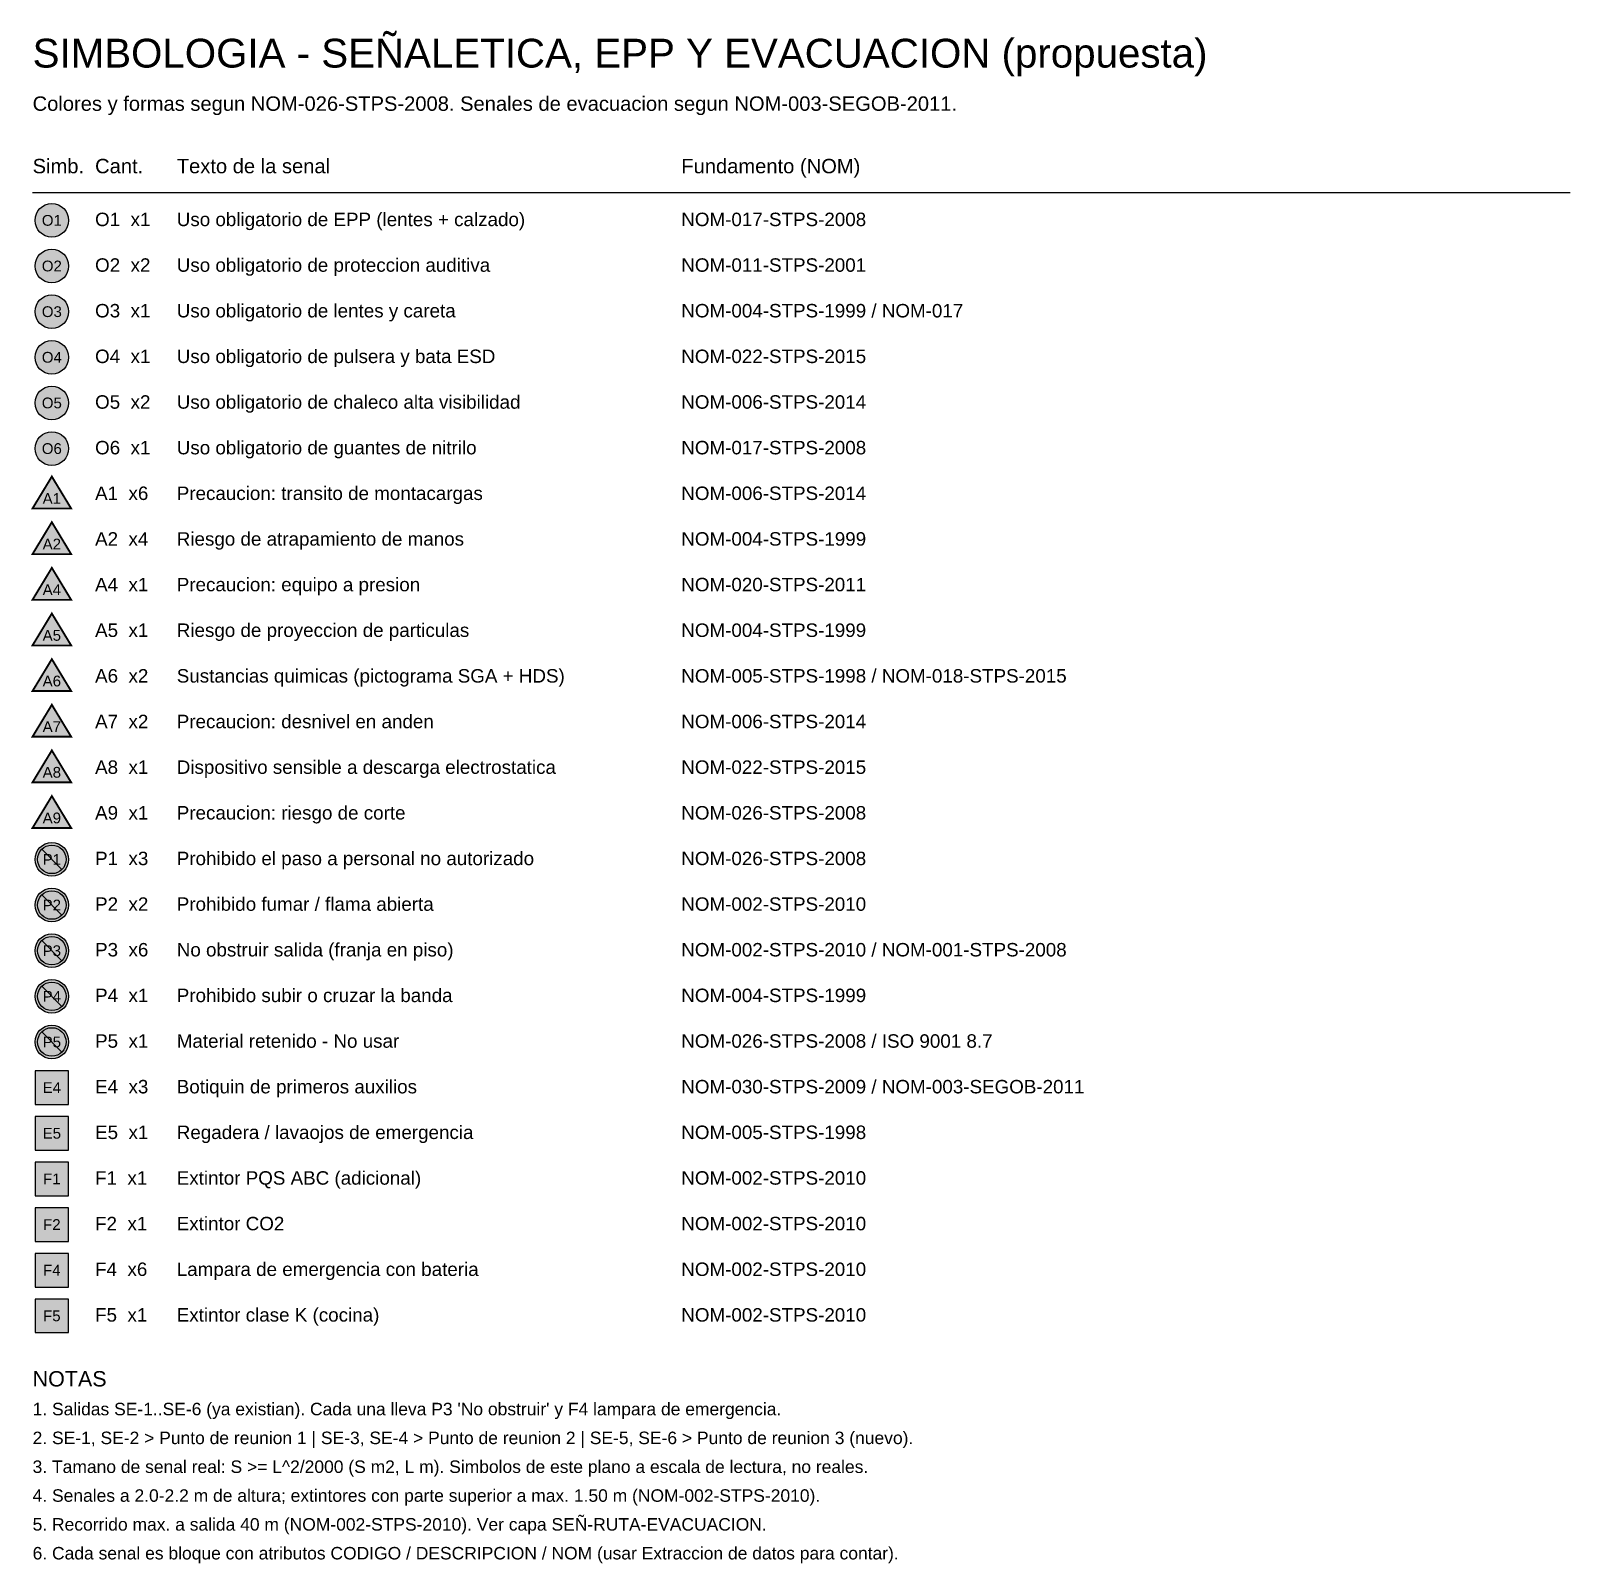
# Model space of a CAD drawing. Header units: metres. Extents: x 151 to 254, y 182 to 237.
# Drawn here: x 221.96 to 254, y 204.87 to 236.77 of the extents above; entities that cross this region are included whole.
import ezdxf
from ezdxf.enums import TextEntityAlignment as Align

# ---------------------------------------------------------------- set-up
doc = ezdxf.new("R2010")
doc.units = ezdxf.units.M
for name, color, linetype in [('SEÑ-ADVERTENCIA', 2, 'Continuous'), ('SEÑ-EVACUACION', 3, 'Continuous'), ('SEÑ-INCENDIO', 1, 'Continuous'), ('SEÑ-OBLIGACION', 5, 'Continuous'), ('SEÑ-PROHIBICION', 1, 'Continuous'), ('SEÑ-TABLA', 7, 'Continuous')]:
    doc.layers.add(name, color=color, linetype=linetype)
doc.styles.add('SEN-ARIAL', font='arial.ttf')

msp = doc.modelspace()

# ---------------------------------------------------------------- texts
at = {"layer": 'SEÑ-TABLA', "style": 'SEN-ARIAL'}
for s, height, p in [('SIMBOLOGIA - SEÑALETICA, EPP Y EVACUACION (propuesta)', 0.6, (222, 236)), ('Colores y formas segun NOM-026-STPS-2008. Senales de evacuacion segun NOM-003-SEGOB-2011.', 0.3, (222, 235.1)), ('Simb.', 0.3, (222, 233.8)), ('Cant.', 0.3, (223.3, 233.8)), ('Texto de la senal', 0.3, (225, 233.8)), ('Fundamento (NOM)', 0.3, (235.5, 233.8)), ('O1  x1', 0.28, (223.3, 232.7)), ('Uso obligatorio de EPP (lentes + calzado)', 0.28, (225, 232.7)), ('NOM-017-STPS-2008', 0.28, (235.5, 232.7)), ('O2  x2', 0.28, (223.3, 231.75)), ('Uso obligatorio de proteccion auditiva', 0.28, (225, 231.75)), ('NOM-011-STPS-2001', 0.28, (235.5, 231.75)), ('O3  x1', 0.28, (223.3, 230.8)), ('Uso obligatorio de lentes y careta', 0.28, (225, 230.8)), ('NOM-004-STPS-1999 / NOM-017', 0.28, (235.5, 230.8)), ('O4  x1', 0.28, (223.3, 229.85)), ('Uso obligatorio de pulsera y bata ESD', 0.28, (225, 229.85)), ('NOM-022-STPS-2015', 0.28, (235.5, 229.85)), ('O5  x2', 0.28, (223.3, 228.9)), ('Uso obligatorio de chaleco alta visibilidad', 0.28, (225, 228.9)), ('NOM-006-STPS-2014', 0.28, (235.5, 228.9)), ('O6  x1', 0.28, (223.3, 227.95)), ('Uso obligatorio de guantes de nitrilo', 0.28, (225, 227.95)), ('NOM-017-STPS-2008', 0.28, (235.5, 227.95)), ('A1  x6', 0.28, (223.3, 227)), ('Precaucion: transito de montacargas', 0.28, (225, 227)), ('NOM-006-STPS-2014', 0.28, (235.5, 227)), ('A2  x4', 0.28, (223.3, 226.05)), ('Riesgo de atrapamiento de manos', 0.28, (225, 226.05)), ('NOM-004-STPS-1999', 0.28, (235.5, 226.05)), ('A4  x1', 0.28, (223.3, 225.1)), ('Precaucion: equipo a presion', 0.28, (225, 225.1)), ('NOM-020-STPS-2011', 0.28, (235.5, 225.1)), ('A5  x1', 0.28, (223.3, 224.15)), ('Riesgo de proyeccion de particulas', 0.28, (225, 224.15)), ('NOM-004-STPS-1999', 0.28, (235.5, 224.15)), ('A6  x2', 0.28, (223.3, 223.2)), ('Sustancias quimicas (pictograma SGA + HDS)', 0.28, (225, 223.2)), ('NOM-005-STPS-1998 / NOM-018-STPS-2015', 0.28, (235.5, 223.2)), ('A7  x2', 0.28, (223.3, 222.25)), ('Precaucion: desnivel en anden', 0.28, (225, 222.25)), ('NOM-006-STPS-2014', 0.28, (235.5, 222.25)), ('A8  x1', 0.28, (223.3, 221.3)), ('Dispositivo sensible a descarga electrostatica', 0.28, (225, 221.3)), ('NOM-022-STPS-2015', 0.28, (235.5, 221.3)), ('A9  x1', 0.28, (223.3, 220.35)), ('Precaucion: riesgo de corte', 0.28, (225, 220.35)), ('NOM-026-STPS-2008', 0.28, (235.5, 220.35)), ('P1  x3', 0.28, (223.3, 219.4)), ('Prohibido el paso a personal no autorizado', 0.28, (225, 219.4)), ('NOM-026-STPS-2008', 0.28, (235.5, 219.4)), ('P2  x2', 0.28, (223.3, 218.45)), ('Prohibido fumar / flama abierta', 0.28, (225, 218.45)), ('NOM-002-STPS-2010', 0.28, (235.5, 218.45)), ('P3  x6', 0.28, (223.3, 217.5)), ('No obstruir salida (franja en piso)', 0.28, (225, 217.5)), ('NOM-002-STPS-2010 / NOM-001-STPS-2008', 0.28, (235.5, 217.5)), ('P4  x1', 0.28, (223.3, 216.55)), ('Prohibido subir o cruzar la banda', 0.28, (225, 216.55)), ('NOM-004-STPS-1999', 0.28, (235.5, 216.55)), ('P5  x1', 0.28, (223.3, 215.6)), ('Material retenido - No usar', 0.28, (225, 215.6)), ('NOM-026-STPS-2008 / ISO 9001 8.7', 0.28, (235.5, 215.6)), ('E4  x3', 0.28, (223.3, 214.65)), ('Botiquin de primeros auxilios', 0.28, (225, 214.65)), ('NOM-030-STPS-2009 / NOM-003-SEGOB-2011', 0.28, (235.5, 214.65)), ('E5  x1', 0.28, (223.3, 213.7)), ('Regadera / lavaojos de emergencia', 0.28, (225, 213.7)), ('NOM-005-STPS-1998', 0.28, (235.5, 213.7)), ('F1  x1', 0.28, (223.3, 212.75)), ('Extintor PQS ABC (adicional)', 0.28, (225, 212.75)), ('NOM-002-STPS-2010', 0.28, (235.5, 212.75)), ('Extintor CO2', 0.28, (225, 211.8)), ('F2  x1', 0.28, (223.3, 211.8)), ('NOM-002-STPS-2010', 0.28, (235.5, 211.8)), ('F4  x6', 0.28, (223.3, 210.85)), ('Lampara de emergencia con bateria', 0.28, (225, 210.85)), ('NOM-002-STPS-2010', 0.28, (235.5, 210.85)), ('F5  x1', 0.28, (223.3, 209.9)), ('Extintor clase K (cocina)', 0.28, (225, 209.9)), ('NOM-002-STPS-2010', 0.28, (235.5, 209.9)), ('NOTAS', 0.32, (222, 208.55)), ("1. Salidas SE-1..SE-6 (ya existian). Cada una lleva P3 'No obstruir' y F4 lampara de emergencia.", 0.26, (222, 207.95)), ('2. SE-1, SE-2 > Punto de reunion 1 | SE-3, SE-4 > Punto de reunion 2 | SE-5, SE-6 > Punto de reunion 3 (nuevo).', 0.26, (222, 207.35)), ('3. Tamano de senal real: S >= L^2/2000 (S m2, L m). Simbolos de este plano a escala de lectura, no reales.', 0.26, (222, 206.75)), ('4. Senales a 2.0-2.2 m de altura; extintores con parte superior a max. 1.50 m (NOM-002-STPS-2010).', 0.26, (222, 206.15)), ('5. Recorrido max. a salida 40 m (NOM-002-STPS-2010). Ver capa SEÑ-RUTA-EVACUACION.', 0.26, (222, 205.55)), ('6. Cada senal es bloque con atributos CODIGO / DESCRIPCION / NOM (usar Extraccion de datos para contar).', 0.26, (222, 204.95))]:
    msp.add_text(s, height=height, dxfattribs=at).set_placement(p)

# ---------------------------------------------------------------- blocks, each defined once
blk = doc.blocks.new('SEÑ_OBLIGACION')
at = {"true_color": 0x004da6}
h = blk.add_hatch(color=5, dxfattribs=at)
edge = h.paths.add_edge_path()
edge.add_arc((0, 0), 0.35, 0, 360)
at = {"color": 7}
blk.add_circle((0, 0), 0.35, dxfattribs=at)
at = {"color": 7, "style": 'SEN-ARIAL'}
blk.add_attdef('CODIGO', text='', height=0.224, dxfattribs=at).set_placement((0, 0), align=Align.MIDDLE_CENTER)
at = {"style": 'SEN-ARIAL', "flags": 1}
for tag, p in [('DESCRIPCION', (0, -0.55)), ('NOM', (0, -0.75))]:
    blk.add_attdef(tag, p, '', height=0.1, dxfattribs=at)
blk = doc.blocks.new('SEÑ_ADVERTENCIA')
at = {"true_color": 0xffd100}
blk.add_hatch(color=2, dxfattribs=at).paths.add_polyline_path([(0, 0.3675), (0.4025, -0.2975), (-0.4025, -0.2975)])
at = {"color": 250, "const_width": 0.04}
blk.add_lwpolyline([(0, 0.3675), (0.4025, -0.2975), (-0.4025, -0.2975)], close=True, dxfattribs=at)
at = {"color": 250, "style": 'SEN-ARIAL'}
blk.add_attdef('CODIGO', text='', height=0.224, dxfattribs=at).set_placement((0, -0.0875), align=Align.MIDDLE_CENTER)
at = {"style": 'SEN-ARIAL', "flags": 1}
for tag, p in [('DESCRIPCION', (0, -0.55)), ('NOM', (0, -0.75))]:
    blk.add_attdef(tag, p, '', height=0.1, dxfattribs=at)
blk = doc.blocks.new('SEÑ_PROHIBICION')
at = {"true_color": 0xfafafa}
h = blk.add_hatch(color=7, dxfattribs=at)
edge = h.paths.add_edge_path()
edge.add_arc((0, 0), 0.35, 0, 360)
at = {"color": 1}
blk.add_line((-0.21, 0.21), (0.21, -0.21), dxfattribs=at)
for radius in [0.35, 0.297]:
    blk.add_circle((0, 0), radius, dxfattribs=at)
at = {"color": 250, "style": 'SEN-ARIAL'}
blk.add_attdef('CODIGO', text='', height=0.224, dxfattribs=at).set_placement((0, 0), align=Align.MIDDLE_CENTER)
at = {"style": 'SEN-ARIAL', "flags": 1}
for tag, p in [('DESCRIPCION', (0, -0.55)), ('NOM', (0, -0.75))]:
    blk.add_attdef(tag, p, '', height=0.1, dxfattribs=at)
blk = doc.blocks.new('SEÑ_EVACUACION')
at = {"true_color": 0x008c40}
blk.add_hatch(color=3, dxfattribs=at).paths.add_polyline_path([(-0.35, -0.35), (0.35, -0.35), (0.35, 0.35), (-0.35, 0.35)])
at = {"color": 7}
blk.add_lwpolyline([(-0.35, -0.35), (0.35, -0.35), (0.35, 0.35), (-0.35, 0.35)], close=True, dxfattribs=at)
at = {"color": 7, "style": 'SEN-ARIAL'}
blk.add_attdef('CODIGO', text='', height=0.224, dxfattribs=at).set_placement((0, 0), align=Align.MIDDLE_CENTER)
at = {"style": 'SEN-ARIAL', "flags": 1}
for tag, p in [('DESCRIPCION', (0, -0.55)), ('NOM', (0, -0.75))]:
    blk.add_attdef(tag, p, '', height=0.1, dxfattribs=at)
blk = doc.blocks.new('SEÑ_INCENDIO')
at = {"true_color": 0xd90000}
blk.add_hatch(color=1, dxfattribs=at).paths.add_polyline_path([(-0.35, -0.35), (0.35, -0.35), (0.35, 0.35), (-0.35, 0.35)])
at = {"color": 7}
blk.add_lwpolyline([(-0.35, -0.35), (0.35, -0.35), (0.35, 0.35), (-0.35, 0.35)], close=True, dxfattribs=at)
at = {"color": 7, "style": 'SEN-ARIAL'}
blk.add_attdef('CODIGO', text='', height=0.224, dxfattribs=at).set_placement((0, 0), align=Align.MIDDLE_CENTER)
at = {"style": 'SEN-ARIAL', "flags": 1}
for tag, p in [('DESCRIPCION', (0, -0.55)), ('NOM', (0, -0.75))]:
    blk.add_attdef(tag, p, '', height=0.1, dxfattribs=at)

# ---------------------------------------------------------------- linework, layer by layer
at = {"layer": 'SEÑ-TABLA'}
msp.add_line((222, 233.4), (254, 233.4), dxfattribs=at)

# ---------------------------------------------------------------- block references
at = {"layer": 'SEÑ-ADVERTENCIA'}
for p, values in [((222.4, 227.12), {'CODIGO': 'A1'}), ((222.4, 226.17), {'CODIGO': 'A2'}), ((222.4, 225.22), {'CODIGO': 'A4'}), ((222.4, 224.27), {'CODIGO': 'A5'}), ((222.4, 223.32), {'CODIGO': 'A6'}), ((222.4, 222.37), {'CODIGO': 'A7'}), ((222.4, 221.42), {'CODIGO': 'A8'}), ((222.4, 220.47), {'CODIGO': 'A9'})]:
    msp.add_blockref('SEÑ_ADVERTENCIA', p, dxfattribs=at).add_auto_attribs(values)
at = {"layer": 'SEÑ-EVACUACION'}
for p, values in [((222.4, 214.77), {'CODIGO': 'E4'}), ((222.4, 213.82), {'CODIGO': 'E5'})]:
    msp.add_blockref('SEÑ_EVACUACION', p, dxfattribs=at).add_auto_attribs(values)
at = {"layer": 'SEÑ-INCENDIO'}
for p, values in [((222.4, 212.87), {'CODIGO': 'F1'}), ((222.4, 211.92), {'CODIGO': 'F2'}), ((222.4, 210.97), {'CODIGO': 'F4'}), ((222.4, 210.02), {'CODIGO': 'F5'})]:
    msp.add_blockref('SEÑ_INCENDIO', p, dxfattribs=at).add_auto_attribs(values)
at = {"layer": 'SEÑ-OBLIGACION'}
for p, values in [((222.4, 232.82), {'CODIGO': 'O1'}), ((222.4, 231.87), {'CODIGO': 'O2'}), ((222.4, 230.92), {'CODIGO': 'O3'}), ((222.4, 229.97), {'CODIGO': 'O4'}), ((222.4, 229.02), {'CODIGO': 'O5'}), ((222.4, 228.07), {'CODIGO': 'O6'})]:
    msp.add_blockref('SEÑ_OBLIGACION', p, dxfattribs=at).add_auto_attribs(values)
at = {"layer": 'SEÑ-PROHIBICION'}
for p, values in [((222.4, 219.52), {'CODIGO': 'P1'}), ((222.4, 218.57), {'CODIGO': 'P2'}), ((222.4, 217.62), {'CODIGO': 'P3'}), ((222.4, 216.67), {'CODIGO': 'P4'}), ((222.4, 215.72), {'CODIGO': 'P5'})]:
    msp.add_blockref('SEÑ_PROHIBICION', p, dxfattribs=at).add_auto_attribs(values)

msp.set_redraw_order([(e.dxf.handle, doc.entitydb.next_handle()) for e in msp.query("TEXT MTEXT ATTDEF DIMENSION ARC_DIMENSION")])  # texts and dimensions are drawn at this point

doc.saveas('drawing.dxf')
